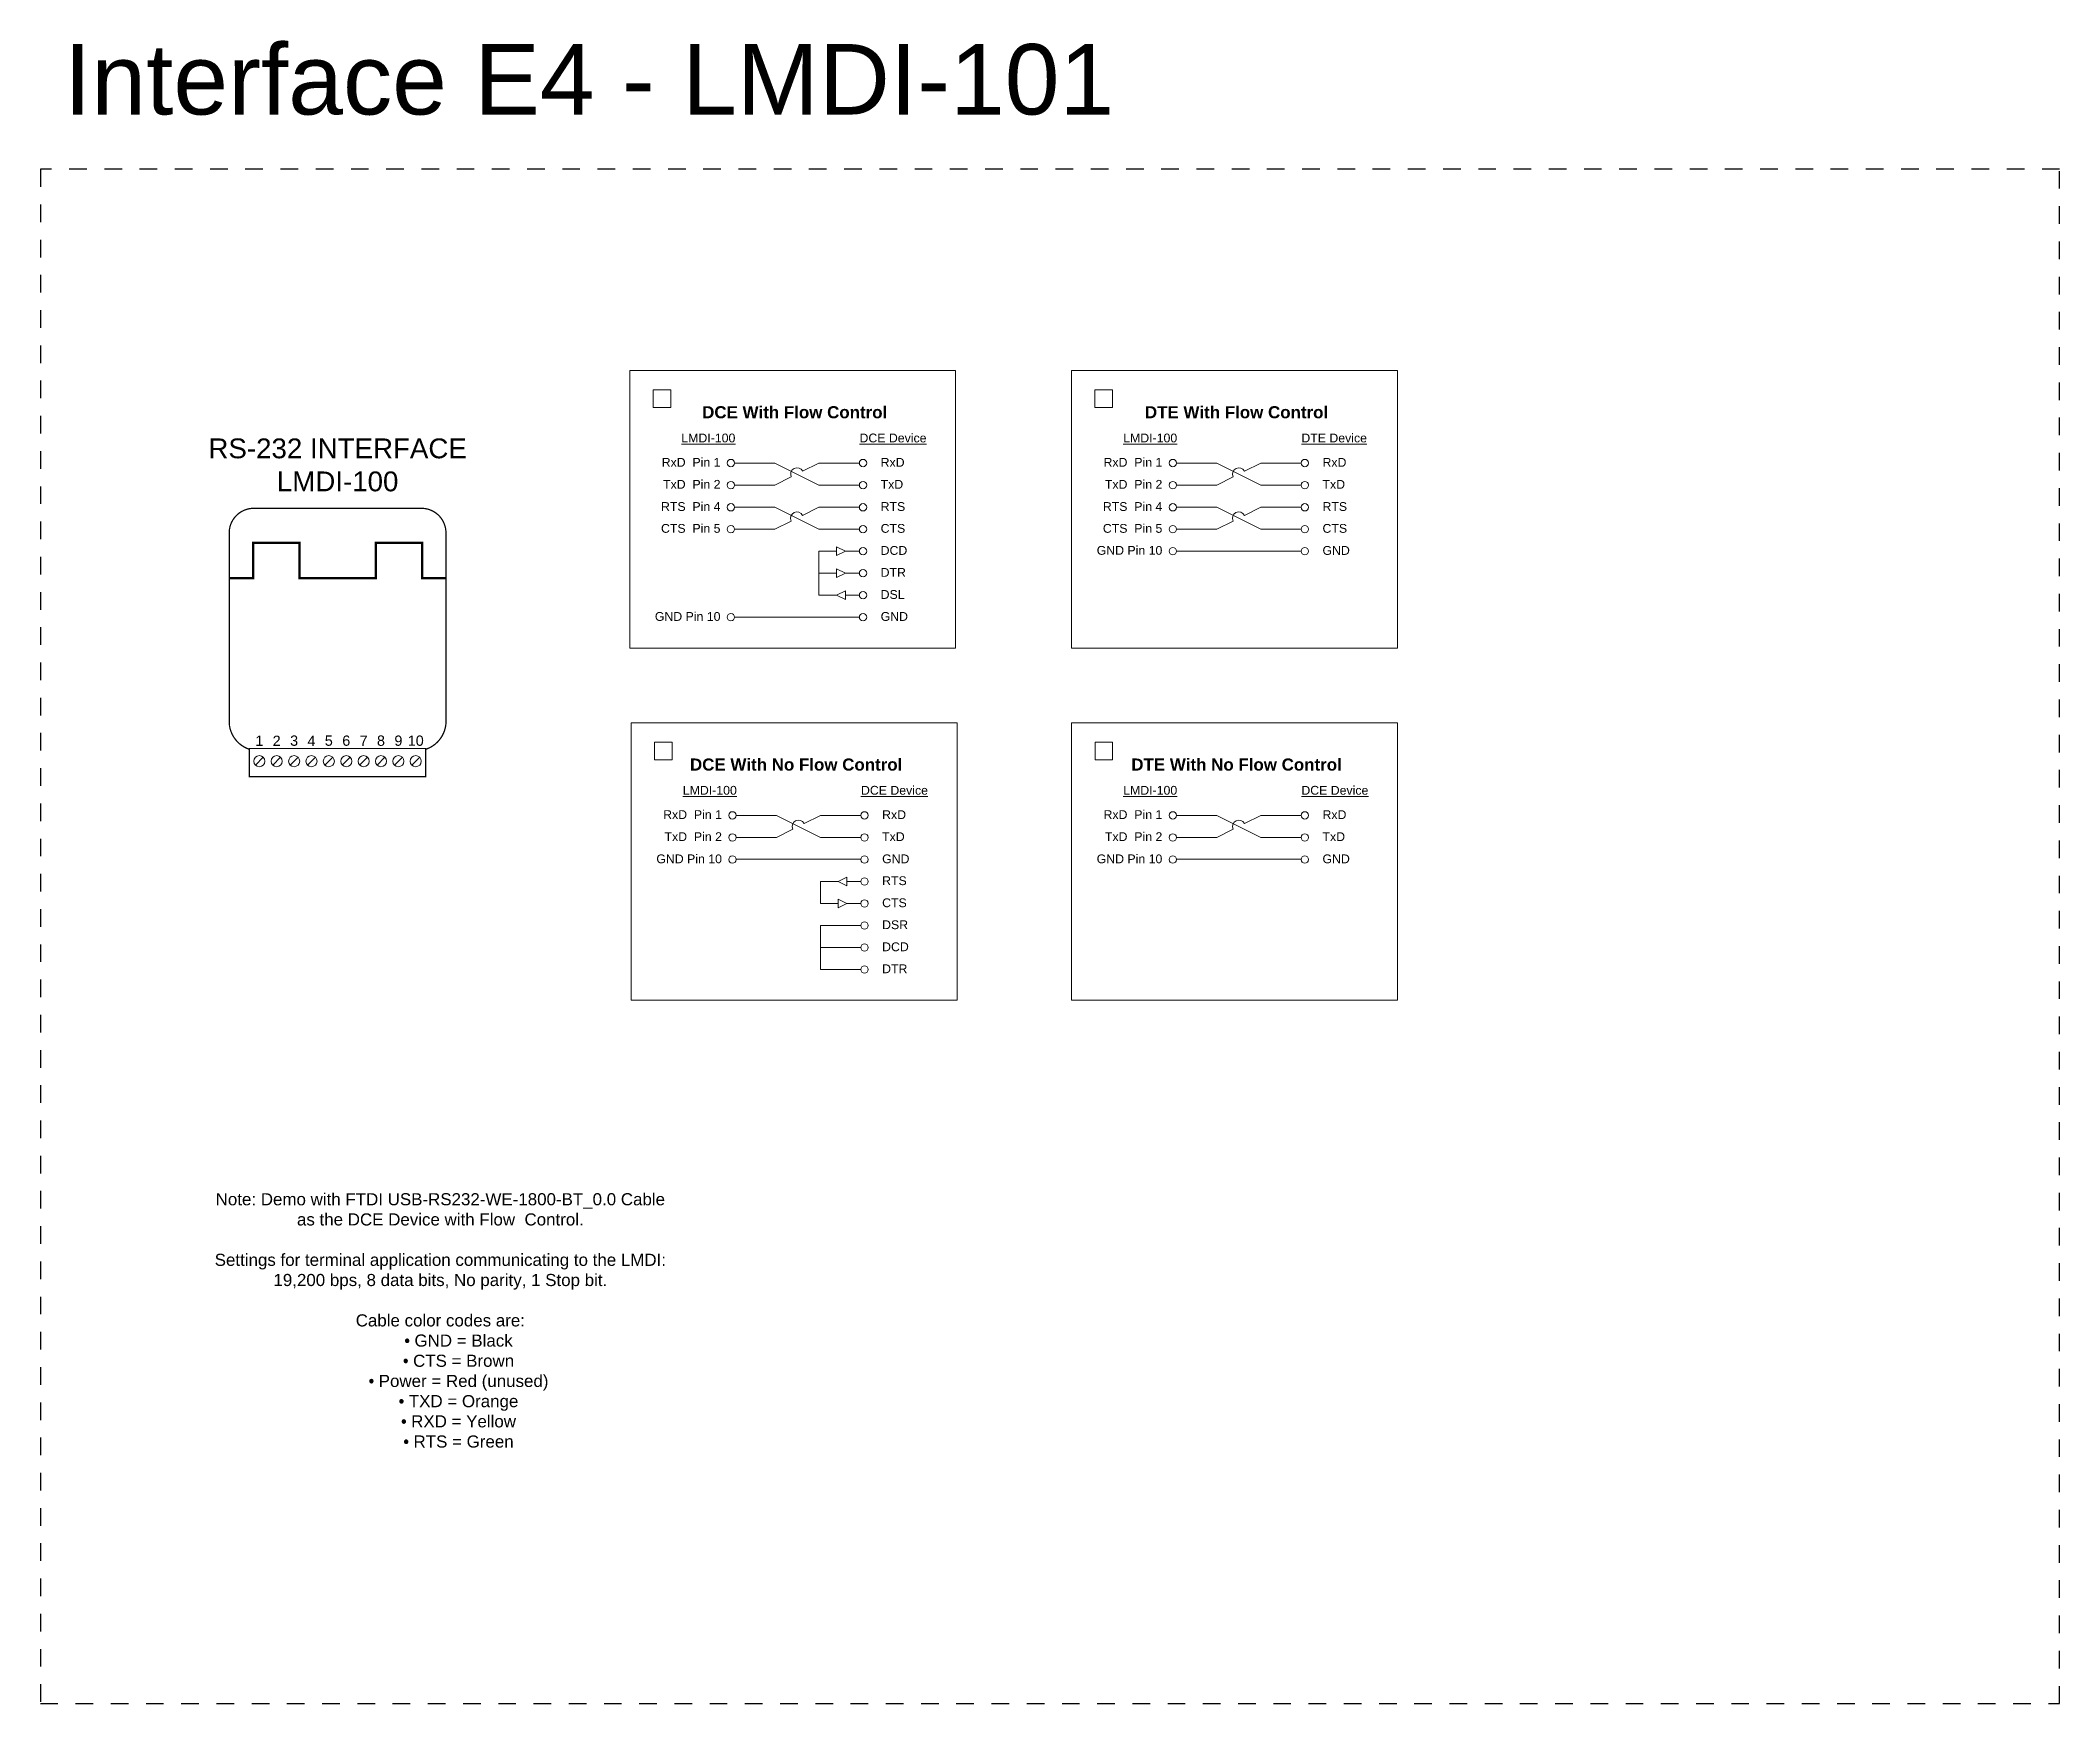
# Model space of a CAD drawing. Header units: inches. Extents: x -60 to 2005, y -577 to 104.
# Drawn here: x 867.49 to 896.15, y -139.9 to -116.3 of the extents above; entities that cross this region are included whole.
import ezdxf
from ezdxf.enums import TextEntityAlignment as Align

# ---------------------------------------------------------------- set-up
doc = ezdxf.new("R2010")
doc.units = ezdxf.units.IN
doc.header["$MEASUREMENT"] = 0
doc.linetypes.add('Demo', pattern=[0.5, 0.25, -0.25])
doc.layers.get('0').update_dxf_attribs({"lineweight": 5})
doc.layers.add('PS Borders', color=40, linetype='Demo', lineweight=5, plot=False)
doc.styles.add('ARIAL', font='arial.ttf')

msp = doc.modelspace()

# ---------------------------------------------------------------- texts
at = {"style": 'ARIAL'}
for s, p in [('%%ULMDI-100', (877.353, -122.005)), ('%%ULMDI-100', (883.624, -122.005)), ('RxD  Pin 1', (877.142, -122.35)), ('RxD  Pin 1', (883.413, -122.35)), ('TxD  Pin 2', (877.142, -122.663)), ('TxD  Pin 2', (883.413, -122.663)), ('RTS  Pin 4', (877.142, -122.978)), ('RTS  Pin 4', (883.413, -122.978)), ('CTS  Pin 5', (877.142, -123.288)), ('CTS  Pin 5', (883.413, -123.288)), ('GND Pin 10', (883.413, -123.6)), ('GND Pin 10', (877.142, -124.538)), ('%%ULMDI-100', (877.374, -127.005)), ('%%ULMDI-100', (883.624, -127.005)), ('RxD  Pin 1', (877.163, -127.35)), ('RxD  Pin 1', (883.413, -127.35)), ('TxD  Pin 2', (877.163, -127.663)), ('TxD  Pin 2', (883.413, -127.663)), ('GND Pin 10', (877.163, -127.978)), ('GND Pin 10', (883.413, -127.978))]:
    msp.add_text(s, height=0.125, dxfattribs=at).set_placement(p, align=Align.RIGHT)
for s, p in [('%%UDCE Device', (879.115, -122.005)), ('%%UDTE Device', (885.386, -122.005)), ('RxD', (879.415, -122.351)), ('RxD', (885.686, -122.351)), ('TxD', (879.415, -122.663)), ('TxD', (885.686, -122.663)), ('RTS', (879.415, -122.978)), ('RTS', (885.686, -122.978)), ('CTS', (879.415, -123.288)), ('CTS', (885.686, -123.288)), ('DCD', (879.415, -123.601)), ('GND', (885.686, -123.601)), ('DTR', (879.415, -123.913)), ('DSL', (879.415, -124.226)), ('GND', (879.415, -124.538)), ('%%UDCE Device', (879.136, -127.005)), ('%%UDCE Device', (885.386, -127.005)), ('RxD', (879.436, -127.351)), ('RxD', (885.686, -127.351)), ('TxD', (879.436, -127.663)), ('TxD', (885.686, -127.663)), ('GND', (879.436, -127.978)), ('GND', (885.686, -127.978)), ('RTS', (879.436, -128.288)), ('CTS', (879.436, -128.601)), ('DSR', (879.436, -128.913)), ('DCD', (879.436, -129.226)), ('DTR', (879.436, -129.538))]:
    msp.add_text(s, height=0.125, dxfattribs=at).set_placement(p)
at = {"lineweight": -3, "insert": (867.824, -116.352), "char_height": 1, "attachment_point": 1, "style": 'ARIAL'}
msp.add_mtext_dynamic_manual_height_columns('Interface E4 - LMDI-101', width=25.92219, gutter_width=1, heights=[0], dxfattribs=at)
at = {"char_height": 0.17188, "attachment_point": 2, "style": 'ARIAL'}
for s, width, heights, insert in [('{\\fArial|b1|i0|c0|p34;DCE With Flow Control}', 21.25968, [0], (878.195, -121.491)), ('{\\fArial|b1|i0|c0|p34;DTE With Flow Control}', 21.25968, [0], (884.466, -121.491)), ('{\\fArial|b1|i0|c0|p34;DCE With No Flow Control}', 25.62222, [0], (878.216, -126.491)), ('{\\fArial|b1|i0|c0|p34;DTE With No Flow Control}', 32.67244, [0], (884.466, -126.491)), ('Note: Demo with FTDI USB-RS232-WE-1800-BT_0.0 Cable as the DCE Device with Flow  Control.\\P\\PSettings for terminal application communicating to the LMDI:\\P19,200 bps, 8 data bits, No parity, 1 Stop bit.\\P\\PCable color codes are:\\P\\pl0.51563,t0.85938;{\\fSymbol|b0|i0|c2|p18;·^I}GND = Black\\P{\\fSymbol|b0|i0|c2|p18;·^I}CTS = Brown\\P{\\fSymbol|b0|i0|c2|p18;·^I}Power = Red (unused)\\P{\\fSymbol|b0|i0|c2|p18;·^I}TXD = Orange\\P{\\fSymbol|b0|i0|c2|p18;·^I}RXD = Yellow\\P{\\fSymbol|b0|i0|c2|p18;·^I}RTS = Green', 6.56413, [4.084], (873.166, -132.66))]:
    msp.add_mtext_dynamic_manual_height_columns(s, width=width, gutter_width=1, heights=heights, dxfattribs=dict(at, insert=insert))

# ---------------------------------------------------------------- blocks, each defined once
blk = doc.blocks.new('LMDI-100_TW')
at = {"linetype": 'Continuous'}
for p, q in [((-9.33, -21.22), (-8.44, -20.32)), ((-7.35, -21.22), (-6.46, -20.32)), ((-5.38, -21.22), (-4.49, -20.32)), ((-3.41, -21.22), (-2.51, -20.32)), ((-1.43, -21.22), (-0.54, -20.32)), ((0.54, -21.22), (1.43, -20.32)), ((2.51, -21.22), (3.41, -20.32)), ((4.49, -21.22), (5.38, -20.32)), ((6.46, -21.22), (7.36, -20.32)), ((8.44, -21.22), (9.33, -20.32))]:
    blk.add_line(p, q, dxfattribs=at)
at = {"linetype": 'Continuous', "const_width": 0.144}
for points in [[(0.01, 7.94), (-9.52, 7.94, 0.414214), (-12.3, 5.15), (-12.3, -16.47, 0.302646), (-10.02, -19.42, 0.302646)], [(0.01, 7.94), (9.53, 7.94, -0.414214), (12.31, 5.15), (12.31, -16.47, -0.303521), (10.02, -19.42, -0.303521)]]:
    blk.add_lwpolyline(points, format="xyb", dxfattribs=at)
at = {"const_width": 0.265}
blk.add_lwpolyline([(-12.3, 0), (-9.59, 0), (-9.59, 4.03), (-4.33, 4.03), (-4.33, 0), (4.33, 0), (4.33, 4.03), (9.59, 4.03), (9.59, 0), (12.31, 0)], dxfattribs=at)
at = {"linetype": 'Continuous', "const_width": 0.144}
blk.add_lwpolyline([(-10.02, -19.33), (10.02, -19.33), (10.02, -22.53), (-10.02, -22.53)], close=True, dxfattribs=at)
at = {"linetype": 'Continuous'}
for centre in [(-8.88, -20.77), (-6.91, -20.77), (-4.93, -20.77), (-2.96, -20.77), (-0.99, -20.77), (0.99, -20.77), (2.96, -20.77), (4.93, -20.77), (6.91, -20.77), (8.88, -20.77)]:
    blk.add_circle(centre, 0.631, dxfattribs=at)
at = {"style": 'ARIAL'}
for s, insert, char_height, width, attachment_point in [('RS-232 INTERFACE \\PLMDI-100', (0.01, 15.87), 2.25, 44.6004, 2), ('2', (-6.91, -19.04), 1.17, 38.6074, 8), ('3', (-4.93, -19.04), 1.17, 38.6074, 8), ('4', (-2.96, -19.04), 1.17, 38.6074, 8), ('5', (-0.99, -19.04), 1.17, 38.6074, 8), ('6', (0.99, -19.04), 1.17, 38.6074, 8), ('7', (2.96, -19.04), 1.17, 38.6074, 8), ('8', (4.93, -19.04), 1.17, 38.6074, 8), ('9', (6.91, -19.04), 1.17, 38.6074, 8), ('10', (8.88, -19.04), 1.168, 38.6074, 8)]:
    blk.add_mtext(s, dxfattribs=dict(at, insert=insert, char_height=char_height, width=width, attachment_point=attachment_point))
at = {"linetype": 'Continuous', "insert": (-8.88, -19.04), "char_height": 1.17, "width": 38.6074, "attachment_point": 8, "style": 'ARIAL'}
blk.add_mtext('1', dxfattribs=at)
blk = doc.blocks.new('*U276')
blk.add_blockref('LMDI-100_TW', (0, 0))

# ---------------------------------------------------------------- linework, layer by layer
for p, q in [((877.915, -122.298), (877.342, -122.298)), ((878.54, -122.611), (877.915, -122.298)), ((878.308, -122.414), (878.54, -122.298)), ((878.54, -122.298), (879.113, -122.298)), ((884.186, -122.298), (883.613, -122.298)), ((884.811, -122.611), (884.186, -122.298)), ((884.579, -122.414), (884.811, -122.298)), ((884.811, -122.298), (885.384, -122.298)), ((877.342, -122.611), (877.915, -122.611)), ((877.915, -122.611), (878.147, -122.495)), ((879.112, -122.611), (878.54, -122.611)), ((883.613, -122.611), (884.186, -122.611)), ((884.186, -122.611), (884.418, -122.495)), ((885.383, -122.611), (884.811, -122.611)), ((877.915, -122.926), (877.342, -122.926)), ((878.54, -123.238), (877.915, -122.926)), ((878.308, -123.042), (878.54, -122.926)), ((878.54, -122.926), (879.112, -122.926)), ((884.186, -122.926), (883.613, -122.926)), ((884.811, -123.238), (884.186, -122.926)), ((884.579, -123.042), (884.811, -122.926)), ((884.811, -122.926), (885.383, -122.926)), ((877.915, -123.238), (878.147, -123.122)), ((884.186, -123.238), (884.418, -123.122)), ((877.341, -123.238), (877.915, -123.238)), ((879.112, -123.238), (878.54, -123.238)), ((878.79, -123.611), (878.79, -123.486)), ((878.79, -123.486), (878.915, -123.548)), ((883.612, -123.238), (884.186, -123.238)), ((885.383, -123.238), (884.811, -123.238)), ((878.54, -124.173), (878.54, -123.548)), ((878.54, -123.548), (878.79, -123.548)), ((878.915, -123.548), (878.79, -123.611)), ((878.79, -123.923), (878.79, -123.798)), ((878.79, -123.798), (878.915, -123.861)), ((878.915, -123.548), (879.113, -123.548)), ((883.613, -123.548), (885.384, -123.548)), ((878.54, -123.861), (878.79, -123.861)), ((878.915, -123.861), (878.79, -123.923)), ((878.915, -123.861), (879.113, -123.861)), ((878.79, -124.173), (878.54, -124.173)), ((878.915, -124.111), (878.79, -124.173)), ((878.79, -124.173), (878.915, -124.236)), ((878.915, -124.236), (878.915, -124.111)), ((879.113, -124.173), (878.915, -124.173)), ((879.113, -124.486), (877.342, -124.486)), ((877.936, -127.298), (877.363, -127.298)), ((878.561, -127.611), (877.936, -127.298)), ((877.936, -127.611), (878.168, -127.495)), ((878.329, -127.414), (878.561, -127.298)), ((878.561, -127.298), (879.134, -127.298)), ((884.186, -127.298), (883.613, -127.298)), ((884.811, -127.611), (884.186, -127.298)), ((884.186, -127.611), (884.418, -127.495)), ((884.579, -127.414), (884.811, -127.298)), ((884.811, -127.298), (885.384, -127.298)), ((877.363, -127.611), (877.936, -127.611)), ((879.133, -127.611), (878.561, -127.611)), ((883.613, -127.611), (884.186, -127.611)), ((885.383, -127.611), (884.811, -127.611)), ((877.364, -127.921), (879.134, -127.921)), ((883.614, -127.921), (885.384, -127.921)), ((878.561, -128.548), (878.561, -128.236)), ((878.561, -128.236), (878.811, -128.236)), ((878.936, -128.173), (878.811, -128.236)), ((878.811, -128.236), (878.936, -128.298)), ((878.936, -128.298), (878.936, -128.173)), ((878.936, -128.236), (879.134, -128.236)), ((878.561, -128.548), (878.811, -128.548)), ((878.811, -128.611), (878.811, -128.486)), ((878.811, -128.486), (878.936, -128.548)), ((878.936, -128.548), (878.811, -128.611)), ((878.936, -128.548), (879.134, -128.548)), ((879.134, -128.861), (878.561, -128.861)), ((878.561, -129.486), (878.561, -128.861)), ((878.561, -129.173), (879.134, -129.173)), ((879.134, -129.486), (878.561, -129.486))]:
    msp.add_line(p, q)
for points in [[(875.853, -120.986), (880.479, -120.986), (880.479, -124.923), (875.853, -124.923)], [(882.124, -120.986), (886.75, -120.986), (886.75, -124.923), (882.124, -124.923)], [(876.185, -121.259), (876.435, -121.259), (876.435, -121.509), (876.185, -121.509)], [(882.456, -121.259), (882.706, -121.259), (882.706, -121.509), (882.456, -121.509)], [(875.874, -125.986), (880.5, -125.986), (880.5, -129.923), (875.874, -129.923)], [(882.126, -125.986), (886.752, -125.986), (886.752, -129.923), (882.126, -129.923)], [(876.206, -126.259), (876.456, -126.259), (876.456, -126.509), (876.206, -126.509)], [(882.458, -126.259), (882.708, -126.259), (882.708, -126.509), (882.458, -126.509)]]:
    msp.add_lwpolyline(points, close=True)
for centre in [(877.29, -122.298), (879.165, -122.298), (883.561, -122.298), (885.436, -122.298), (877.29, -122.611), (879.165, -122.611), (883.561, -122.611), (885.436, -122.611), (877.29, -122.926), (879.165, -122.926), (883.561, -122.926), (885.436, -122.926), (877.29, -123.236), (879.165, -123.236), (883.561, -123.236), (885.436, -123.236), (879.165, -123.548), (883.561, -123.548), (885.436, -123.548), (879.165, -123.861), (879.165, -124.173), (877.29, -124.486), (879.165, -124.486), (877.311, -127.298), (879.186, -127.298), (883.561, -127.298), (885.436, -127.298), (877.311, -127.611), (879.186, -127.611), (883.561, -127.611), (885.436, -127.611), (877.311, -127.926), (879.186, -127.926), (883.561, -127.926), (885.436, -127.926), (879.186, -128.236), (879.186, -128.548), (879.186, -128.861), (879.186, -129.173), (879.186, -129.486)]:
    msp.add_circle(centre, 0.0523)
for centre in [(878.228, -122.455), (884.499, -122.455), (878.227, -123.082), (884.498, -123.082), (878.249, -127.455), (884.499, -127.455)]:
    msp.add_arc(centre, 0.0901, 26.8169, 206.3132)
at = {"layer": 'PS Borders', "lineweight": -3}
msp.add_lwpolyline([(867.489, -139.904), (896.148, -139.904), (896.148, -118.129), (867.489, -118.129)], close=True, dxfattribs=at)

# ---------------------------------------------------------------- block references
at = {"lineweight": -3, "xscale": 0.125, "yscale": 0.125, "zscale": 0.125}
msp.add_blockref('*U276', (871.707, -123.933), dxfattribs=at)

msp.set_redraw_order([(e.dxf.handle, doc.entitydb.next_handle()) for e in msp.query("TEXT MTEXT ATTDEF DIMENSION ARC_DIMENSION")])  # texts and dimensions are drawn at this point

doc.saveas('drawing.dxf')
